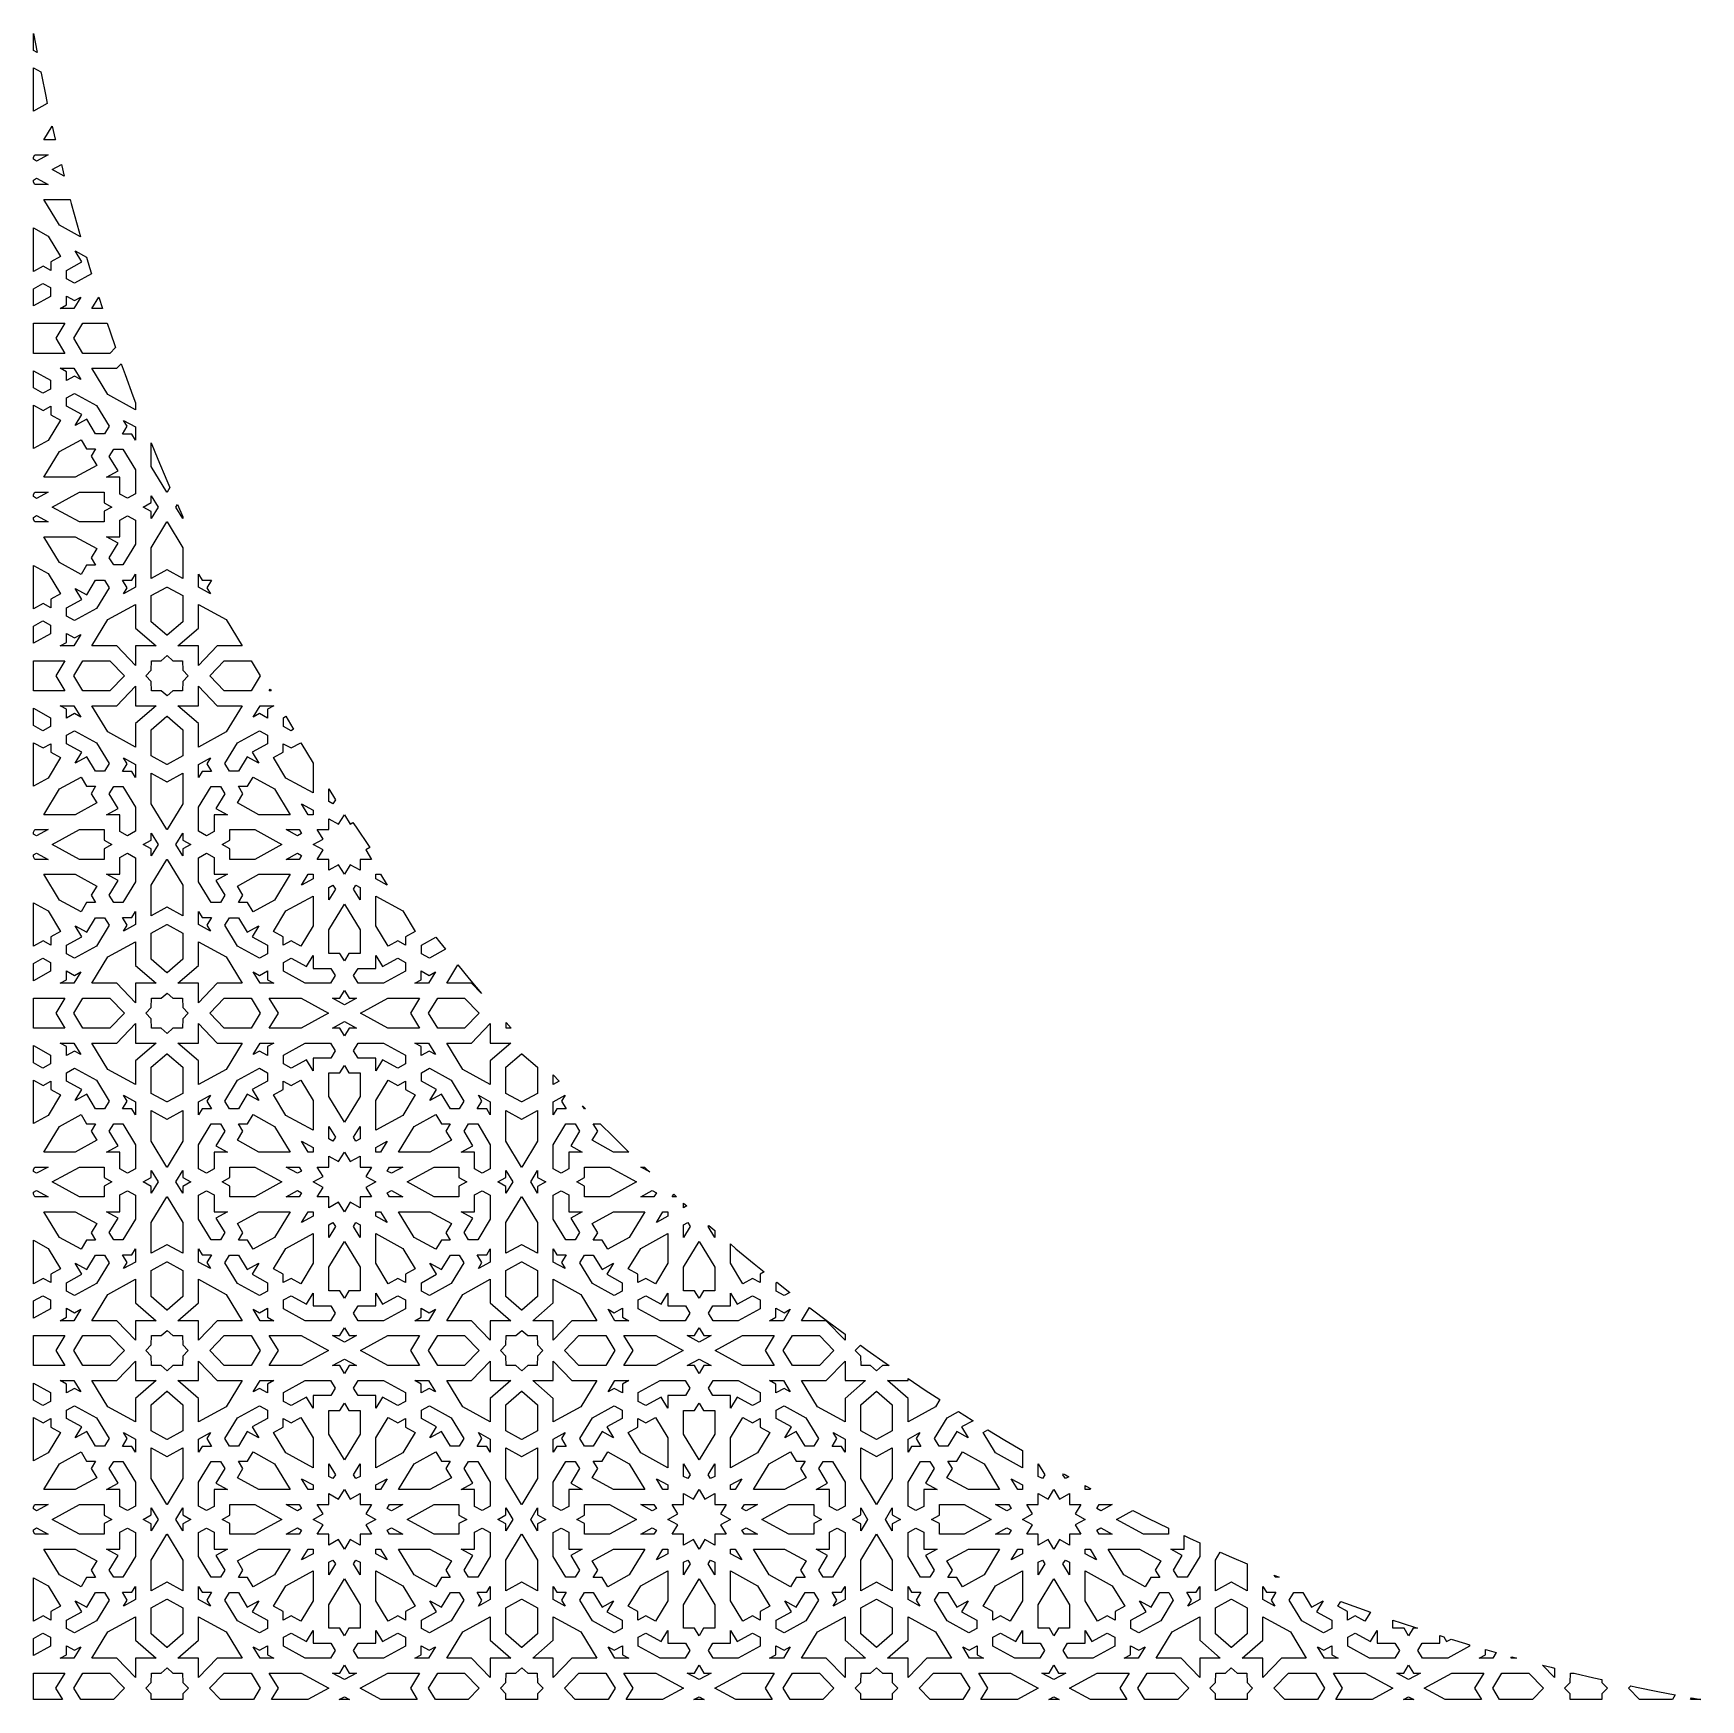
# Model space of a CAD drawing. Extents: x 441 to 956, y 0 to 515.
import ezdxf

# ---------------------------------------------------------------- set-up
doc = ezdxf.new("R2010")
doc.units = 0
doc.header["$MEASUREMENT"] = 0
doc.layers.add('LAYER_1', color=18, linetype='CONTINUOUS')

msp = doc.modelspace()

# ---------------------------------------------------------------- linework, layer by layer
at = {"layer": 'LAYER_1'}
for points in [[(440.77, 514.63), (441.85, 508.72), (440.71, 509.35), (440.71, 514.67)], [(443, 502.77), (443.19, 501.82), (444.54, 495.23), (445.02, 492.99), (440.71, 490.62), (440.71, 504.01), (440.72, 504.03)], [(447.47, 482.01), (447.52, 481.79), (443.96, 481.79), (446.55, 486.05)], [(441.71, 475.24), (440.71, 475.8), (440.71, 476.41), (441.17, 477.18), (445.24, 477.18)], [(450.25, 470.55), (446.56, 472.58), (449.36, 474.12)], [(445.24, 467.99), (441.17, 467.99), (440.71, 468.75), (440.71, 469.37), (441.71, 469.93)], [(452.43, 462.16), (454.23, 455.54), (455.28, 451.86), (448.8, 455.42), (443.96, 463.38), (452.11, 463.38)], [(445.25, 452.05), (449.09, 445.73), (446.1, 444.09), (446.1, 441.46), (443.71, 442.78), (440.72, 441.14), (440.71, 441.16), (440.71, 454.55)], [(457.12, 445.53), (458.07, 442.31), (458.67, 440.36), (453.45, 437.5), (450.98, 438.86), (450.98, 441.45), (455.7, 444.05), (453.64, 447.45)], [(446.03, 436.14), (446.03, 433.42), (440.71, 430.5), (440.71, 435.81), (443.67, 437.44)], [(453.42, 432.16), (455.36, 433.23), (453.23, 429.72), (448.97, 429.72), (450.91, 430.78), (450.91, 433.54)], [(462.02, 429.72), (458.82, 429.72), (460.92, 433.17)], [(447.62, 420.47), (450.43, 415.83), (440.71, 415.83), (440.71, 425.11), (450.43, 425.11)], [(464.41, 422.5), (466.08, 417.63), (464.35, 415.83), (456.02, 415.83), (453.21, 420.47), (456.02, 425.11), (463.54, 425.11)], [(469.03, 409.32), (471.45, 402.75), (472.28, 400.59), (472.28, 398.43), (463.74, 403.11), (458.82, 411.23), (466.49, 411.23), (467.84, 412.64)], [(446.03, 407.52), (446.03, 404.8), (443.67, 403.5), (440.71, 405.13), (440.71, 410.45)], [(455.36, 407.72), (453.42, 408.78), (450.91, 407.4), (450.91, 410.16), (448.97, 411.23), (453.23, 411.23)], [(460.2, 399.74), (464.1, 393.32), (462.66, 390.97), (459.94, 390.97), (457.21, 395.46), (453.64, 393.5), (455.7, 396.9), (450.98, 399.49), (450.98, 402.09), (453.45, 403.45)], [(443.71, 398.16), (446.1, 399.48), (446.1, 396.85), (449.09, 395.21), (445.25, 388.89), (440.71, 386.4), (440.71, 399.78), (440.72, 399.81)], [(472.28, 393.11), (472.28, 389.06), (471.16, 390.9), (468.26, 390.9), (469.71, 393.29), (468.59, 395.13)], [(457.16, 386.33), (459.93, 386.33), (458.54, 384.05), (460.27, 381.21), (453.63, 377.56), (443.96, 377.56), (448.8, 385.52), (455.44, 389.17)], [(472.28, 379.85), (472.28, 372.44), (469.8, 371.08), (467.43, 372.37), (467.43, 377.56), (463.31, 377.56), (466.88, 379.52), (464.15, 384.02), (465.52, 386.26), (468.38, 386.26)], [(479.2, 383.11), (481.94, 376.59), (482.9, 374.37), (482.05, 372.97), (482, 373.04), (481.95, 372.97), (477.12, 380.93), (477.12, 388.21)], [(441.71, 371.02), (440.71, 371.57), (440.71, 372.19), (441.17, 372.95), (445.24, 372.95)], [(462.59, 369.68), (464.99, 368.36), (462.59, 367.04), (462.59, 363.76), (454.92, 363.76), (446.56, 368.36), (454.92, 372.96), (462.59, 372.96)], [(479.25, 368.36), (477.12, 364.85), (477.12, 366.98), (474.61, 368.36), (477.12, 369.74), (477.12, 371.87)], [(445.24, 363.76), (441.17, 363.76), (440.71, 364.53), (440.71, 365.15), (441.71, 365.7)], [(486.88, 365.33), (486.88, 364.85), (484.75, 368.36), (485.19, 369.1)], [(472.28, 364.28), (472.28, 356.87), (468.38, 350.46), (465.52, 350.46), (464.15, 352.7), (466.88, 357.2), (463.31, 359.16), (467.43, 359.16), (467.43, 364.35), (469.8, 365.64)], [(486.88, 355.8), (486.88, 346.32), (482.05, 348.98), (482, 348.95), (481.95, 348.98), (477.12, 346.32), (477.12, 355.8), (481.95, 363.76), (482, 363.68), (482.05, 363.76)], [(460.27, 355.51), (458.54, 352.67), (459.93, 350.39), (457.16, 350.39), (455.44, 347.55), (448.8, 351.2), (443.96, 359.16), (453.63, 359.16)], [(445.25, 347.83), (449.09, 341.51), (446.1, 339.87), (446.1, 337.24), (443.71, 338.56), (440.72, 336.92), (440.71, 336.94), (440.71, 350.32)], [(464.1, 343.4), (460.2, 336.98), (453.45, 333.27), (450.98, 334.64), (450.98, 337.23), (455.7, 339.83), (453.64, 343.22), (457.21, 341.26), (459.94, 345.75), (462.66, 345.75)], [(472.28, 343.61), (468.59, 341.59), (469.71, 343.43), (468.26, 345.82), (471.16, 345.82), (472.28, 347.66)], [(492.84, 345.82), (495.74, 345.82), (494.29, 343.43), (495.41, 341.59), (491.72, 343.61), (491.72, 347.66)], [(486.88, 341.01), (486.88, 332.95), (482.05, 328.76), (482, 328.8), (481.95, 328.76), (477.12, 332.95), (477.12, 341.01), (481.95, 343.66), (482, 343.63), (482.05, 343.66)], [(472.28, 331), (478.62, 325.5), (472.28, 325.5), (472.28, 319.46), (466.49, 325.5), (458.82, 325.5), (463.74, 333.61), (472.28, 338.29)], [(500.25, 333.61), (505.17, 325.5), (497.5, 325.5), (491.72, 319.46), (491.72, 325.5), (485.38, 325.5), (491.72, 331), (491.72, 338.29)], [(446.03, 331.92), (446.03, 329.2), (440.71, 326.27), (440.71, 331.59), (443.67, 333.22)], [(453.42, 327.94), (455.36, 329), (453.23, 325.5), (448.97, 325.5), (450.91, 326.56), (450.91, 329.32)], [(447.62, 316.25), (450.43, 311.61), (440.71, 311.61), (440.71, 320.89), (450.43, 320.89)], [(468.81, 316.25), (464.35, 311.61), (456.02, 311.61), (453.21, 316.25), (456.02, 320.89), (464.35, 320.89)], [(483.83, 320.89), (486.78, 320.89), (486.88, 317.99), (488.55, 316.25), (486.88, 314.51), (486.78, 311.61), (483.83, 311.61), (482, 310.02), (480.16, 311.61), (477.21, 311.61), (477.12, 314.51), (475.45, 316.25), (477.12, 317.99), (477.21, 320.89), (480.16, 320.89), (482, 322.48)], [(510.79, 316.25), (507.97, 311.61), (499.64, 311.61), (495.19, 316.25), (499.64, 320.89), (507.97, 320.89)], [(472.28, 307), (478.62, 307), (472.28, 301.5), (472.28, 294.2), (463.74, 298.89), (458.82, 307), (466.49, 307), (472.28, 313.03)], [(497.5, 307), (505.17, 307), (500.25, 298.89), (491.72, 294.2), (491.72, 301.5), (485.38, 307), (491.72, 307), (491.72, 313.03)], [(514.16, 311.61), (513.56, 311.61), (513.87, 312.12)], [(446.03, 303.3), (446.03, 300.58), (443.67, 299.28), (440.71, 300.91), (440.71, 306.23)], [(455.36, 303.49), (453.42, 304.56), (450.91, 303.18), (450.91, 305.94), (448.97, 307), (453.23, 307)], [(513.08, 305.94), (513.08, 303.18), (510.57, 304.56), (508.63, 303.49), (510.76, 307), (515.02, 307)], [(460.2, 295.52), (464.1, 289.1), (462.66, 286.74), (459.94, 286.74), (457.21, 291.24), (453.64, 289.28), (455.7, 292.67), (450.98, 295.27), (450.98, 297.86), (453.45, 299.22)], [(486.88, 299.55), (486.88, 291.49), (482.05, 288.84), (482, 288.87), (481.95, 288.84), (477.12, 291.49), (477.12, 299.55), (481.95, 303.74), (482, 303.7), (482.05, 303.74)], [(513.02, 297.86), (513.02, 295.27), (508.29, 292.67), (510.36, 289.28), (506.78, 291.24), (504.06, 286.74), (501.33, 286.74), (499.9, 289.1), (503.79, 295.52), (510.54, 299.22)], [(520.89, 300.07), (521.1, 299.71), (520.32, 299.28), (517.96, 300.58), (517.96, 303.3), (518.73, 303.72)], [(443.71, 293.94), (446.1, 295.26), (446.1, 292.63), (449.09, 290.99), (445.25, 284.67), (440.71, 282.17), (440.71, 295.56), (440.72, 295.58)], [(527.11, 289.27), (527.11, 280.07), (518.74, 284.67), (514.91, 290.99), (517.89, 292.63), (517.89, 295.26), (520.29, 293.94), (523.28, 295.58)], [(472.28, 288.89), (472.28, 284.83), (471.16, 286.68), (468.26, 286.68), (469.71, 289.07), (468.59, 290.91)], [(494.29, 289.07), (495.74, 286.68), (492.84, 286.68), (491.72, 284.83), (491.72, 288.89), (495.41, 290.91)], [(457.16, 282.1), (459.93, 282.1), (458.54, 279.83), (460.27, 276.99), (453.63, 273.34), (443.96, 273.34), (448.8, 281.3), (455.44, 284.95)], [(486.88, 276.7), (482.05, 268.74), (482, 268.82), (481.95, 268.74), (477.12, 276.7), (477.12, 286.18), (481.95, 283.52), (482, 283.55), (482.05, 283.52), (486.88, 286.18)], [(515.2, 281.3), (520.03, 273.34), (510.37, 273.34), (503.73, 276.99), (505.45, 279.83), (504.07, 282.1), (506.83, 282.1), (508.56, 284.95)], [(472.28, 275.62), (472.28, 268.21), (469.8, 266.85), (467.43, 268.15), (467.43, 273.34), (463.31, 273.34), (466.88, 275.3), (464.15, 279.8), (465.52, 282.04), (468.38, 282.04)], [(499.84, 279.8), (497.11, 275.3), (500.68, 273.34), (496.56, 273.34), (496.56, 268.15), (494.2, 266.85), (491.72, 268.21), (491.72, 275.62), (495.61, 282.04), (498.48, 282.04)], [(533.99, 277.93), (533.24, 276.71), (531.95, 277.42), (531.95, 281.29)], [(527.11, 274.76), (527.11, 273.34), (525.62, 273.34), (523.58, 276.69)], [(538.55, 270.42), (539.42, 270.89), (540.37, 269.47), (544.48, 263.47), (544.69, 263.17), (543.38, 262.46), (545.15, 259.54), (541.62, 259.54), (541.62, 256.18), (538.55, 257.86), (536.78, 254.95), (535.01, 257.86), (531.95, 256.18), (531.95, 259.54), (528.41, 259.54), (530.18, 262.46), (527.12, 264.14), (530.18, 265.82), (528.41, 268.73), (531.95, 268.73), (531.95, 272.1), (535.01, 270.42), (536.78, 273.33)], [(441.71, 266.8), (440.71, 267.35), (440.71, 267.97), (441.17, 268.73), (445.24, 268.73)], [(462.59, 265.45), (464.99, 264.14), (462.59, 262.82), (462.59, 259.54), (454.92, 259.54), (446.56, 264.14), (454.92, 268.73), (462.59, 268.73)], [(517.44, 264.14), (509.07, 259.54), (501.4, 259.54), (501.4, 262.82), (499.01, 264.14), (501.4, 265.45), (501.4, 268.73), (509.07, 268.73)], [(523.57, 267.51), (522.28, 266.8), (518.75, 268.73), (522.82, 268.73)], [(479.25, 264.14), (477.12, 260.63), (477.12, 262.76), (474.61, 264.14), (477.12, 265.52), (477.12, 267.65)], [(486.88, 265.52), (489.39, 264.14), (486.88, 262.76), (486.88, 260.63), (484.75, 264.14), (486.88, 267.65)], [(445.24, 259.54), (441.17, 259.54), (440.71, 260.31), (440.71, 260.93), (441.71, 261.48)], [(472.28, 260.06), (472.28, 252.65), (468.38, 246.23), (465.52, 246.23), (464.15, 248.48), (466.88, 252.97), (463.31, 254.94), (467.43, 254.94), (467.43, 260.12), (469.8, 261.42)], [(486.88, 251.57), (486.88, 242.1), (482.05, 244.75), (482, 244.73), (481.95, 244.75), (477.12, 242.1), (477.12, 251.57), (481.95, 259.53), (482, 259.45), (482.05, 259.53)], [(496.56, 260.12), (496.56, 254.94), (500.68, 254.94), (497.11, 252.97), (499.84, 248.48), (498.48, 246.23), (495.61, 246.23), (491.72, 252.65), (491.72, 260.06), (494.2, 261.42)], [(523.57, 260.77), (522.82, 259.54), (518.75, 259.54), (522.28, 261.48)], [(460.27, 251.29), (458.54, 248.45), (459.93, 246.17), (457.16, 246.17), (455.44, 243.33), (448.8, 246.98), (443.96, 254.94), (453.63, 254.94)], [(515.2, 246.98), (508.56, 243.33), (506.83, 246.17), (504.07, 246.17), (505.45, 248.45), (503.73, 251.29), (510.37, 254.94), (520.03, 254.94)], [(527.11, 253.52), (523.58, 251.58), (525.62, 254.94), (527.11, 254.94)], [(549.98, 251.58), (546.46, 253.52), (546.46, 254.94), (547.95, 254.94)], [(527.11, 239.01), (523.28, 232.69), (520.29, 234.33), (517.89, 233.02), (517.89, 235.65), (514.91, 237.29), (518.74, 243.61), (527.11, 248.2)], [(533.99, 250.34), (531.95, 246.99), (531.95, 250.86), (533.24, 251.57)], [(541.62, 250.86), (541.62, 246.99), (539.58, 250.34), (540.33, 251.57)], [(554.83, 243.61), (558.66, 237.29), (555.67, 235.65), (555.67, 233.02), (553.28, 234.33), (550.29, 232.69), (546.46, 239.01), (546.46, 248.2)], [(445.25, 243.61), (449.09, 237.29), (446.1, 235.65), (446.1, 233.02), (443.71, 234.33), (440.72, 232.69), (440.71, 232.71), (440.71, 246.1)], [(472.28, 239.39), (468.59, 237.36), (469.71, 239.21), (468.26, 241.6), (471.16, 241.6), (472.28, 243.44)], [(492.84, 241.6), (495.74, 241.6), (494.29, 239.21), (495.41, 237.36), (491.72, 239.39), (491.72, 243.44)], [(541.62, 237.78), (541.62, 230.48), (538.17, 230.48), (536.78, 228.21), (535.4, 230.48), (531.95, 230.48), (531.95, 237.78), (536.78, 245.74)], [(464.1, 239.17), (460.2, 232.76), (453.45, 229.05), (450.98, 230.41), (450.98, 233.01), (455.7, 235.6), (453.64, 239), (457.21, 237.04), (459.94, 241.53), (462.66, 241.53)], [(486.88, 236.78), (486.88, 228.73), (482.05, 224.53), (482, 224.57), (481.95, 224.53), (477.12, 228.73), (477.12, 236.78), (481.95, 239.44), (482, 239.41), (482.05, 239.44)], [(506.78, 237.04), (510.36, 239), (508.29, 235.6), (513.02, 233.01), (513.02, 230.41), (510.54, 229.05), (503.79, 232.76), (499.9, 239.17), (501.33, 241.53), (504.06, 241.53)], [(472.28, 226.78), (478.62, 221.27), (472.28, 221.27), (472.28, 215.24), (466.49, 221.27), (458.82, 221.27), (463.74, 229.39), (472.28, 234.07)], [(500.25, 229.39), (505.17, 221.27), (497.5, 221.27), (491.72, 215.24), (491.72, 221.27), (485.38, 221.27), (491.72, 226.78), (491.72, 234.07)], [(566.15, 234.09), (567.99, 231.78), (563.03, 229.05), (560.55, 230.41), (560.55, 233.01), (565.07, 235.49)], [(446.03, 227.7), (446.03, 224.98), (440.71, 222.05), (440.71, 227.37), (443.67, 229)], [(527.11, 225.88), (532.56, 225.88), (533.93, 223.63), (532.5, 221.27), (524.71, 221.27), (517.96, 224.98), (517.96, 227.7), (520.32, 229), (525.05, 226.4), (527.11, 229.8)], [(548.52, 226.4), (553.24, 229), (555.61, 227.7), (555.61, 224.98), (548.86, 221.27), (541.07, 221.27), (539.64, 223.63), (541, 225.88), (546.46, 225.88), (546.46, 229.8)], [(575.31, 222.67), (579.12, 218.09), (576.06, 221.27), (568.39, 221.27), (571.84, 226.95)], [(453.42, 223.72), (455.36, 224.78), (453.23, 221.27), (448.97, 221.27), (450.91, 222.34), (450.91, 225.09)], [(513.08, 222.34), (515.02, 221.27), (510.76, 221.27), (508.63, 224.78), (510.57, 223.72), (513.08, 225.09)], [(562.99, 223.72), (564.93, 224.78), (562.8, 221.27), (558.54, 221.27), (560.48, 222.34), (560.48, 225.09)], [(447.62, 212.03), (450.43, 207.39), (440.71, 207.39), (440.71, 216.67), (450.43, 216.67)], [(468.81, 212.03), (464.35, 207.39), (456.02, 207.39), (453.21, 212.03), (456.02, 216.67), (464.35, 216.67)], [(483.83, 216.67), (486.78, 216.67), (486.88, 213.77), (488.55, 212.03), (486.88, 210.28), (486.78, 207.39), (483.83, 207.39), (482, 205.8), (480.16, 207.39), (477.21, 207.39), (477.12, 210.28), (475.45, 212.03), (477.12, 213.77), (477.21, 216.67), (480.16, 216.67), (482, 218.26)], [(510.79, 212.03), (507.97, 207.39), (499.64, 207.39), (495.19, 212.03), (499.64, 216.67), (507.97, 216.67)], [(531.86, 212.03), (523.41, 207.39), (513.56, 207.39), (516.38, 212.03), (513.56, 216.67), (523.41, 216.67)], [(538.23, 216.67), (540.47, 216.67), (536.78, 214.64), (533.09, 216.67), (535.33, 216.67), (536.78, 219.05)], [(557.19, 212.03), (560.01, 207.39), (550.16, 207.39), (541.71, 212.03), (550.16, 216.67), (560.01, 216.67)], [(578.38, 212.03), (573.93, 207.39), (565.6, 207.39), (562.78, 212.03), (565.6, 216.67), (573.93, 216.67)], [(472.28, 202.78), (478.62, 202.78), (472.28, 197.28), (472.28, 189.98), (463.74, 194.67), (458.82, 202.78), (466.49, 202.78), (472.28, 208.81)], [(497.5, 202.78), (505.17, 202.78), (500.25, 194.67), (491.72, 189.98), (491.72, 197.28), (485.38, 202.78), (491.72, 202.78), (491.72, 208.81)], [(540.47, 207.39), (538.23, 207.39), (536.78, 205), (535.33, 207.39), (533.09, 207.39), (536.78, 209.41)], [(581.85, 202.78), (588.19, 202.78), (581.85, 197.28), (581.85, 189.98), (573.32, 194.67), (568.39, 202.78), (576.06, 202.78), (581.85, 208.81)], [(588.28, 207.39), (586.79, 207.39), (586.73, 209.17)], [(446.03, 199.08), (446.03, 196.35), (443.67, 195.06), (440.71, 196.68), (440.71, 202)], [(455.36, 199.27), (453.42, 200.34), (450.91, 198.96), (450.91, 201.71), (448.97, 202.78), (453.23, 202.78)], [(513.08, 201.71), (513.08, 198.96), (510.57, 200.34), (508.63, 199.27), (510.76, 202.78), (515.02, 202.78)], [(533.93, 200.42), (532.56, 198.18), (527.11, 198.18), (527.11, 194.25), (525.05, 197.65), (520.32, 195.06), (517.96, 196.35), (517.96, 199.08), (524.71, 202.78), (532.5, 202.78)], [(555.61, 199.08), (555.61, 196.35), (553.24, 195.06), (548.52, 197.65), (546.46, 194.25), (546.46, 198.18), (541, 198.18), (539.64, 200.42), (541.07, 202.78), (548.86, 202.78)], [(564.93, 199.27), (562.99, 200.34), (560.48, 198.96), (560.48, 201.71), (558.54, 202.78), (562.8, 202.78)], [(486.88, 195.33), (486.88, 187.27), (482.05, 184.62), (482, 184.64), (481.95, 184.62), (477.12, 187.27), (477.12, 195.33), (481.95, 199.52), (482, 199.48), (482.05, 199.52)], [(538.17, 193.57), (541.62, 193.57), (541.62, 186.28), (536.78, 178.32), (531.95, 186.28), (531.95, 193.57), (535.4, 193.57), (536.78, 195.85)], [(596.45, 195.33), (596.45, 187.27), (591.62, 184.62), (591.57, 184.64), (591.52, 184.62), (586.69, 187.27), (586.69, 195.33), (591.52, 199.52), (591.57, 199.48), (591.62, 199.52)], [(443.71, 189.72), (446.1, 191.03), (446.1, 188.41), (449.09, 186.76), (445.25, 180.45), (440.71, 177.95), (440.71, 191.34), (440.72, 191.36)], [(460.2, 191.3), (464.1, 184.88), (462.66, 182.52), (459.94, 182.52), (457.21, 187.01), (453.64, 185.05), (455.7, 188.45), (450.98, 191.04), (450.98, 193.64), (453.45, 195)], [(513.02, 193.64), (513.02, 191.04), (508.29, 188.45), (510.36, 185.05), (506.78, 187.01), (504.06, 182.52), (501.33, 182.52), (499.9, 184.88), (503.79, 191.3), (510.54, 195)], [(527.11, 185.04), (527.11, 175.85), (518.74, 180.45), (514.91, 186.76), (517.89, 188.41), (517.89, 191.03), (520.29, 189.72), (523.28, 191.36)], [(553.28, 189.72), (555.67, 191.03), (555.67, 188.41), (558.66, 186.76), (554.83, 180.45), (546.46, 175.85), (546.46, 185.04), (550.29, 191.36)], [(569.77, 191.3), (573.67, 184.88), (572.24, 182.52), (569.51, 182.52), (566.78, 187.01), (563.21, 185.05), (565.27, 188.45), (560.55, 191.04), (560.55, 193.64), (563.03, 195)], [(603.13, 190.99), (601.29, 189.98), (601.29, 192.97)], [(472.28, 184.66), (472.28, 180.61), (471.16, 182.46), (468.26, 182.46), (469.71, 184.84), (468.59, 186.69)], [(494.29, 184.84), (495.74, 182.46), (492.84, 182.46), (491.72, 180.61), (491.72, 184.66), (495.41, 186.69)], [(581.85, 184.66), (581.85, 180.61), (580.73, 182.46), (577.83, 182.46), (579.28, 184.84), (578.16, 186.69)], [(603.86, 184.84), (605.31, 182.46), (602.41, 182.46), (601.29, 180.61), (601.29, 184.66), (604.98, 186.69)], [(457.16, 177.88), (459.93, 177.88), (458.54, 175.61), (460.27, 172.76), (453.63, 169.12), (443.96, 169.12), (448.8, 177.08), (455.44, 180.72)], [(486.88, 172.48), (482.05, 164.52), (482, 164.6), (481.95, 164.52), (477.12, 172.48), (477.12, 181.95), (481.95, 179.3), (482, 179.33), (482.05, 179.3), (486.88, 181.95)], [(515.2, 177.08), (520.03, 169.12), (510.37, 169.12), (503.73, 172.76), (505.45, 175.61), (504.07, 177.88), (506.83, 177.88), (508.56, 180.72)], [(566.74, 177.88), (569.5, 177.88), (568.12, 175.61), (569.84, 172.76), (563.2, 169.12), (553.54, 169.12), (558.37, 177.08), (565.01, 180.72)], [(596.45, 172.48), (591.62, 164.52), (591.57, 164.6), (591.52, 164.52), (586.69, 172.48), (586.69, 181.95), (591.52, 179.3), (591.57, 179.33), (591.62, 179.3), (596.45, 181.95)], [(611.23, 182.52), (610.9, 182.52), (610.36, 183.42)], [(472.28, 171.4), (472.28, 163.99), (469.8, 162.63), (467.43, 163.93), (467.43, 169.12), (463.31, 169.12), (466.88, 171.08), (464.15, 175.57), (465.52, 177.82), (468.38, 177.82)], [(499.84, 175.57), (497.11, 171.08), (500.68, 169.12), (496.56, 169.12), (496.56, 163.93), (494.2, 162.63), (491.72, 163.99), (491.72, 171.4), (495.61, 177.82), (498.48, 177.82)], [(533.99, 173.71), (533.24, 172.48), (531.95, 173.19), (531.95, 177.06)], [(541.62, 173.19), (540.33, 172.48), (539.58, 173.71), (541.62, 177.06)], [(581.85, 171.4), (581.85, 163.99), (579.37, 162.63), (577.01, 163.93), (577.01, 169.12), (572.88, 169.12), (576.46, 171.08), (573.73, 175.57), (575.09, 177.82), (577.95, 177.82)], [(609.41, 175.57), (606.69, 171.08), (610.26, 169.12), (606.13, 169.12), (606.13, 163.93), (603.77, 162.63), (601.29, 163.99), (601.29, 171.4), (605.19, 177.82), (608.05, 177.82)], [(619.79, 173.89), (624.67, 169.12), (619.94, 169.12), (613.3, 172.76), (615.02, 175.61), (613.64, 177.88), (615.79, 177.88)], [(527.11, 170.53), (527.11, 169.11), (525.62, 169.11), (523.58, 172.47)], [(547.95, 169.11), (546.46, 169.11), (546.46, 170.53), (549.98, 172.47)], [(538.55, 166.19), (541.62, 167.87), (541.62, 164.51), (545.15, 164.51), (543.38, 161.6), (546.45, 159.91), (543.38, 158.23), (545.15, 155.32), (541.62, 155.32), (541.62, 151.95), (538.55, 153.64), (536.78, 150.72), (535.01, 153.64), (531.95, 151.95), (531.95, 155.32), (528.41, 155.32), (530.18, 158.23), (527.12, 159.91), (530.18, 161.6), (528.41, 164.51), (531.95, 164.51), (531.95, 167.87), (535.01, 166.19), (536.78, 169.1)], [(441.71, 162.57), (440.71, 163.13), (440.71, 163.74), (441.17, 164.51), (445.24, 164.51)], [(462.59, 161.23), (464.99, 159.92), (462.59, 158.6), (462.59, 155.32), (454.92, 155.32), (446.56, 159.92), (454.92, 164.51), (462.59, 164.51)], [(479.25, 159.92), (477.12, 156.41), (477.12, 158.54), (474.61, 159.92), (477.12, 161.29), (477.12, 163.42)], [(486.88, 161.29), (489.39, 159.92), (486.88, 158.54), (486.88, 156.41), (484.75, 159.92), (486.88, 163.42)], [(517.44, 159.92), (509.07, 155.32), (501.4, 155.32), (501.4, 158.6), (499.01, 159.92), (501.4, 161.23), (501.4, 164.51), (509.07, 164.51)], [(523.57, 163.28), (522.28, 162.57), (518.75, 164.51), (522.82, 164.51)], [(551.29, 162.57), (550, 163.28), (550.74, 164.51), (554.81, 164.51)], [(572.17, 161.23), (574.56, 159.92), (572.17, 158.6), (572.17, 155.32), (564.5, 155.32), (556.13, 159.92), (564.5, 164.51), (572.17, 164.51)], [(588.82, 159.92), (586.69, 156.41), (586.69, 158.54), (584.18, 159.92), (586.69, 161.29), (586.69, 163.42)], [(596.45, 161.29), (598.96, 159.92), (596.45, 158.54), (596.45, 156.41), (594.32, 159.92), (596.45, 163.42)], [(627.01, 159.92), (618.64, 155.32), (610.97, 155.32), (610.97, 158.6), (608.58, 159.92), (610.97, 161.23), (610.97, 164.51), (618.64, 164.51)], [(630.35, 163.69), (631.1, 162.98), (628.33, 164.51), (629.49, 164.51)], [(445.24, 155.32), (441.17, 155.32), (440.71, 156.08), (440.71, 156.7), (441.71, 157.25)], [(472.28, 155.84), (472.28, 148.43), (468.38, 142.01), (465.52, 142.01), (464.15, 144.26), (466.88, 148.75), (463.31, 150.71), (467.43, 150.71), (467.43, 155.9), (469.8, 157.2)], [(486.88, 147.35), (486.88, 137.88), (482.05, 140.53), (482, 140.5), (481.95, 140.53), (477.12, 137.88), (477.12, 147.35), (481.95, 155.31), (482, 155.23), (482.05, 155.31)], [(496.56, 155.9), (496.56, 150.71), (500.68, 150.71), (497.11, 148.75), (499.84, 144.26), (498.48, 142.01), (495.61, 142.01), (491.72, 148.43), (491.72, 155.84), (494.2, 157.2)], [(523.57, 156.55), (522.82, 155.32), (518.75, 155.32), (522.28, 157.25)], [(554.81, 155.32), (550.74, 155.32), (550, 156.55), (551.29, 157.25)], [(581.85, 155.84), (581.85, 148.43), (577.95, 142.01), (575.09, 142.01), (573.73, 144.26), (576.46, 148.75), (572.88, 150.71), (577.01, 150.71), (577.01, 155.9), (579.37, 157.2)], [(596.45, 147.35), (596.45, 137.88), (591.62, 140.53), (591.57, 140.5), (591.52, 140.53), (586.69, 137.88), (586.69, 147.35), (591.52, 155.31), (591.57, 155.23), (591.62, 155.31)], [(606.13, 155.9), (606.13, 150.71), (610.26, 150.71), (606.69, 148.75), (609.41, 144.26), (608.05, 142.01), (605.19, 142.01), (601.29, 148.43), (601.29, 155.84), (603.77, 157.2)], [(633.14, 156.55), (632.4, 155.32), (628.33, 155.32), (631.85, 157.25)], [(639.4, 155.32), (637.99, 155.32), (638.49, 156.15)], [(460.27, 147.07), (458.54, 144.22), (459.93, 141.95), (457.16, 141.95), (455.44, 139.11), (448.8, 142.75), (443.96, 150.71), (453.63, 150.71)], [(515.2, 142.75), (508.56, 139.11), (506.83, 141.95), (504.07, 141.95), (505.45, 144.22), (503.73, 147.07), (510.37, 150.71), (520.03, 150.71)], [(527.11, 149.3), (523.58, 147.36), (525.62, 150.71), (527.11, 150.71)], [(549.98, 147.36), (546.46, 149.3), (546.46, 150.71), (547.95, 150.71)], [(569.84, 147.07), (568.12, 144.22), (569.5, 141.95), (566.74, 141.95), (565.01, 139.11), (558.37, 142.75), (553.54, 150.71), (563.2, 150.71)], [(624.77, 142.75), (618.13, 139.11), (616.41, 141.95), (613.64, 141.95), (615.02, 144.22), (613.3, 147.07), (619.94, 150.71), (629.6, 150.71)], [(636.68, 149.3), (633.16, 147.36), (635.19, 150.71), (636.68, 150.71)], [(642.52, 152.5), (641.52, 151.95), (641.52, 153.39)], [(533.99, 146.12), (531.95, 142.76), (531.95, 146.64), (533.24, 147.35)], [(541.62, 146.64), (541.62, 142.76), (539.58, 146.12), (540.33, 147.35)], [(643.56, 146.12), (641.52, 142.76), (641.52, 146.64), (642.82, 147.35)], [(651.19, 144.88), (651.19, 142.76), (649.15, 146.12), (649.36, 146.46)], [(445.25, 139.38), (449.09, 133.07), (446.1, 131.42), (446.1, 128.8), (443.71, 130.11), (440.72, 128.47), (440.71, 128.49), (440.71, 141.88)], [(472.28, 135.17), (468.59, 133.14), (469.71, 134.99), (468.26, 137.37), (471.16, 137.37), (472.28, 139.22)], [(492.84, 137.37), (495.74, 137.37), (494.29, 134.99), (495.41, 133.14), (491.72, 135.17), (491.72, 139.22)], [(527.11, 134.79), (523.28, 128.47), (520.29, 130.11), (517.89, 128.8), (517.89, 131.42), (514.91, 133.07), (518.74, 139.38), (527.11, 143.98)], [(541.62, 133.55), (541.62, 126.26), (538.17, 126.26), (536.78, 123.98), (535.4, 126.26), (531.95, 126.26), (531.95, 133.55), (536.78, 141.51)], [(554.83, 139.38), (558.66, 133.07), (555.67, 131.42), (555.67, 128.8), (553.28, 130.11), (550.29, 128.47), (546.46, 134.79), (546.46, 143.98)], [(581.85, 135.17), (578.16, 133.14), (579.28, 134.99), (577.83, 137.37), (580.73, 137.37), (581.85, 139.22)], [(602.41, 137.37), (605.31, 137.37), (603.86, 134.99), (604.98, 133.14), (601.29, 135.17), (601.29, 139.22)], [(636.68, 134.79), (632.85, 128.47), (629.86, 130.11), (627.47, 128.8), (627.47, 131.42), (624.48, 133.07), (628.32, 139.38), (636.68, 143.98)], [(651.19, 133.55), (651.19, 126.26), (647.74, 126.26), (646.36, 123.98), (644.97, 126.26), (641.52, 126.26), (641.52, 133.55), (646.36, 141.51)], [(657.74, 139.29), (663.37, 134.61), (666.47, 132.1), (665.25, 131.42), (665.25, 128.8), (662.85, 130.11), (659.87, 128.47), (656.03, 134.79), (656.03, 140.74)], [(464.1, 134.95), (460.2, 128.53), (453.45, 124.83), (450.98, 126.19), (450.98, 128.79), (455.7, 131.38), (453.64, 134.78), (457.21, 132.82), (459.94, 137.31), (462.66, 137.31)], [(486.88, 132.56), (486.88, 124.5), (482.05, 120.31), (482, 120.35), (481.95, 120.31), (477.12, 124.5), (477.12, 132.56), (481.95, 135.21), (482, 135.19), (482.05, 135.21)], [(506.78, 132.82), (510.36, 134.78), (508.29, 131.38), (513.02, 128.79), (513.02, 126.19), (510.54, 124.83), (503.79, 128.53), (499.9, 134.95), (501.33, 137.31), (504.06, 137.31)], [(573.67, 134.95), (569.77, 128.53), (563.03, 124.83), (560.55, 126.19), (560.55, 128.79), (565.27, 131.38), (563.21, 134.78), (566.78, 132.82), (569.51, 137.31), (572.24, 137.31)], [(596.45, 132.56), (596.45, 124.5), (591.62, 120.31), (591.57, 120.35), (591.52, 120.31), (586.69, 124.5), (586.69, 132.56), (591.52, 135.21), (591.57, 135.19), (591.62, 135.21)], [(616.36, 132.82), (619.93, 134.78), (617.87, 131.38), (622.59, 128.79), (622.59, 126.19), (620.11, 124.83), (613.37, 128.53), (609.47, 134.95), (610.9, 137.31), (613.63, 137.31)], [(472.28, 122.55), (478.62, 117.05), (472.28, 117.05), (472.28, 111.02), (466.49, 117.05), (458.82, 117.05), (463.74, 125.16), (472.28, 129.85)], [(500.25, 125.16), (505.17, 117.05), (497.5, 117.05), (491.72, 111.02), (491.72, 117.05), (485.38, 117.05), (491.72, 122.55), (491.72, 129.85)], [(581.85, 122.55), (588.19, 117.05), (581.85, 117.05), (581.85, 111.02), (576.06, 117.05), (568.39, 117.05), (573.32, 125.16), (581.85, 129.85)], [(609.82, 125.16), (614.75, 117.05), (607.08, 117.05), (601.29, 111.02), (601.29, 117.05), (594.95, 117.05), (601.29, 122.55), (601.29, 129.85)], [(674.36, 125.8), (672.6, 124.83), (670.12, 126.19), (670.12, 128.79), (670.4, 128.94)], [(446.03, 123.48), (446.03, 120.75), (440.71, 117.83), (440.71, 123.15), (443.67, 124.77)], [(527.11, 121.65), (532.56, 121.65), (533.93, 119.41), (532.5, 117.05), (524.71, 117.05), (517.96, 120.75), (517.96, 123.48), (520.32, 124.77), (525.05, 122.18), (527.11, 125.58)], [(548.52, 122.18), (553.24, 124.77), (555.61, 123.48), (555.61, 120.75), (548.86, 117.05), (541.07, 117.05), (539.64, 119.41), (541, 121.65), (546.46, 121.65), (546.46, 125.58)], [(636.68, 121.65), (642.14, 121.65), (643.5, 119.41), (642.07, 117.05), (634.28, 117.05), (627.53, 120.75), (627.53, 123.48), (629.9, 124.77), (634.62, 122.18), (636.68, 125.58)], [(658.09, 122.18), (662.82, 124.77), (665.18, 123.48), (665.18, 120.75), (658.43, 117.05), (650.64, 117.05), (649.21, 119.41), (650.58, 121.65), (656.03, 121.65), (656.03, 125.58)], [(453.42, 119.49), (455.36, 120.56), (453.23, 117.05), (448.97, 117.05), (450.91, 118.12), (450.91, 120.87)], [(513.08, 118.12), (515.02, 117.05), (510.76, 117.05), (508.63, 120.56), (510.57, 119.49), (513.08, 120.87)], [(562.99, 119.49), (564.93, 120.56), (562.8, 117.05), (558.54, 117.05), (560.48, 118.12), (560.48, 120.87)], [(622.66, 118.12), (624.6, 117.05), (620.34, 117.05), (618.21, 120.56), (620.15, 119.49), (622.66, 120.87)], [(672.57, 119.49), (674.51, 120.56), (672.38, 117.05), (668.12, 117.05), (670.06, 118.12), (670.06, 120.87)], [(680.58, 120.97), (686.41, 116.57), (691.42, 112.87), (691.42, 111.02), (685.64, 117.05), (677.97, 117.05), (680.42, 121.1)], [(483.83, 112.44), (486.78, 112.44), (486.88, 109.55), (488.55, 107.8), (486.88, 106.06), (486.78, 103.16), (483.83, 103.16), (482, 101.57), (480.16, 103.16), (477.21, 103.16), (477.12, 106.06), (475.45, 107.8), (477.12, 109.55), (477.21, 112.44), (480.16, 112.44), (482, 114.03)], [(538.23, 112.44), (540.47, 112.44), (536.78, 110.42), (533.09, 112.44), (535.33, 112.44), (536.78, 114.83)], [(593.4, 112.44), (596.36, 112.44), (596.45, 109.55), (598.12, 107.8), (596.45, 106.06), (596.36, 103.16), (593.4, 103.16), (591.57, 101.57), (589.74, 103.16), (586.79, 103.16), (586.69, 106.06), (585.02, 107.8), (586.69, 109.55), (586.79, 112.44), (589.74, 112.44), (591.57, 114.03)], [(647.81, 112.44), (650.05, 112.44), (646.36, 110.42), (642.67, 112.44), (644.91, 112.44), (646.36, 114.83)], [(447.62, 107.8), (450.43, 103.16), (440.71, 103.16), (440.71, 112.44), (450.43, 112.44)], [(468.81, 107.8), (464.35, 103.16), (456.02, 103.16), (453.21, 107.8), (456.02, 112.44), (464.35, 112.44)], [(510.79, 107.8), (507.97, 103.16), (499.64, 103.16), (495.19, 107.8), (499.64, 112.44), (507.97, 112.44)], [(531.86, 107.8), (523.41, 103.16), (513.56, 103.16), (516.38, 107.8), (513.56, 112.44), (523.41, 112.44)], [(557.19, 107.8), (560.01, 103.16), (550.16, 103.16), (541.71, 107.8), (550.16, 112.44), (560.01, 112.44)], [(578.38, 107.8), (573.93, 103.16), (565.6, 103.16), (562.78, 107.8), (565.6, 112.44), (573.93, 112.44)], [(620.36, 107.8), (617.54, 103.16), (609.21, 103.16), (604.76, 107.8), (609.21, 112.44), (617.54, 112.44)], [(641.43, 107.8), (632.98, 103.16), (623.13, 103.16), (625.95, 107.8), (623.13, 112.44), (632.98, 112.44)], [(666.77, 107.8), (669.58, 103.16), (659.73, 103.16), (651.28, 107.8), (659.73, 112.44), (669.58, 112.44)], [(687.95, 107.8), (683.5, 103.16), (675.17, 103.16), (672.36, 107.8), (675.17, 112.44), (683.5, 112.44)], [(698.21, 107.97), (704.17, 103.78), (705.07, 103.16), (702.98, 103.16), (701.14, 101.57), (699.31, 103.16), (696.36, 103.16), (696.26, 106.06), (694.59, 107.8), (696.16, 109.44)], [(472.28, 98.56), (478.62, 98.56), (472.28, 93.05), (472.28, 85.76), (463.74, 90.44), (458.82, 98.56), (466.49, 98.56), (472.28, 104.59)], [(497.5, 98.56), (505.17, 98.56), (500.25, 90.44), (491.72, 85.76), (491.72, 93.05), (485.38, 98.56), (491.72, 98.56), (491.72, 104.59)], [(540.47, 103.16), (538.23, 103.16), (536.78, 100.78), (535.33, 103.16), (533.09, 103.16), (536.78, 105.19)], [(581.85, 98.56), (588.19, 98.56), (581.85, 93.05), (581.85, 85.76), (573.32, 90.44), (568.39, 98.56), (576.06, 98.56), (581.85, 104.59)], [(607.08, 98.56), (614.75, 98.56), (609.82, 90.44), (601.29, 85.76), (601.29, 93.05), (594.95, 98.56), (601.29, 98.56), (601.29, 104.59)], [(650.05, 103.16), (647.81, 103.16), (646.36, 100.78), (644.91, 103.16), (642.67, 103.16), (646.36, 105.19)], [(691.42, 98.56), (697.76, 98.56), (691.42, 93.05), (691.42, 85.76), (682.89, 90.44), (677.97, 98.56), (685.64, 98.56), (691.42, 104.59)], [(455.36, 95.05), (453.42, 96.11), (450.91, 94.74), (450.91, 97.49), (448.97, 98.56), (453.23, 98.56)], [(513.08, 97.49), (513.08, 94.74), (510.57, 96.11), (508.63, 95.05), (510.76, 98.56), (515.02, 98.56)], [(533.93, 96.2), (532.56, 93.95), (527.11, 93.95), (527.11, 90.03), (525.05, 93.43), (520.32, 90.83), (517.96, 92.13), (517.96, 94.85), (524.71, 98.56), (532.5, 98.56)], [(555.61, 94.85), (555.61, 92.13), (553.24, 90.83), (548.52, 93.43), (546.46, 90.03), (546.46, 93.95), (541, 93.95), (539.64, 96.2), (541.07, 98.56), (548.86, 98.56)], [(564.93, 95.05), (562.99, 96.11), (560.48, 94.74), (560.48, 97.49), (558.54, 98.56), (562.8, 98.56)], [(622.66, 97.49), (622.66, 94.74), (620.15, 96.11), (618.21, 95.05), (620.34, 98.56), (624.6, 98.56)], [(643.5, 96.2), (642.14, 93.95), (636.68, 93.95), (636.68, 90.03), (634.62, 93.43), (629.9, 90.83), (627.53, 92.13), (627.53, 94.85), (634.28, 98.56), (642.07, 98.56)], [(665.18, 94.85), (665.18, 92.13), (662.82, 90.83), (658.09, 93.43), (656.03, 90.03), (656.03, 93.95), (650.58, 93.95), (649.21, 96.2), (650.64, 98.56), (658.43, 98.56)], [(674.51, 95.05), (672.57, 96.11), (670.06, 94.74), (670.06, 97.49), (668.12, 98.56), (672.38, 98.56)], [(716.22, 95.62), (720.74, 92.66), (719.4, 90.44), (710.87, 85.76), (710.87, 93.05), (704.53, 98.56), (710.87, 98.56), (710.87, 99.2)], [(446.03, 94.85), (446.03, 92.13), (443.67, 90.83), (440.71, 92.46), (440.71, 97.78)], [(486.88, 91.1), (486.88, 83.05), (482.05, 80.39), (482, 80.42), (481.95, 80.39), (477.12, 83.05), (477.12, 91.1), (481.95, 95.3), (482, 95.26), (482.05, 95.3)], [(596.45, 91.1), (596.45, 83.05), (591.62, 80.39), (591.57, 80.42), (591.52, 80.39), (586.69, 83.05), (586.69, 91.1), (591.52, 95.3), (591.57, 95.26), (591.62, 95.3)], [(706.02, 91.1), (706.02, 83.05), (701.19, 80.39), (701.14, 80.42), (701.1, 80.39), (696.26, 83.05), (696.26, 91.1), (701.1, 95.3), (701.14, 95.26), (701.19, 95.3)], [(460.2, 87.07), (464.1, 80.66), (462.66, 78.3), (459.94, 78.3), (457.21, 82.79), (453.64, 80.83), (455.7, 84.23), (450.98, 86.82), (450.98, 89.42), (453.45, 90.78)], [(513.02, 89.42), (513.02, 86.82), (508.29, 84.23), (510.36, 80.83), (506.78, 82.79), (504.06, 78.3), (501.33, 78.3), (499.9, 80.66), (503.79, 87.07), (510.54, 90.78)], [(538.17, 89.35), (541.62, 89.35), (541.62, 82.05), (536.78, 74.09), (531.95, 82.05), (531.95, 89.35), (535.4, 89.35), (536.78, 91.62)], [(569.77, 87.07), (573.67, 80.66), (572.24, 78.3), (569.51, 78.3), (566.78, 82.79), (563.21, 80.83), (565.27, 84.23), (560.55, 86.82), (560.55, 89.42), (563.03, 90.78)], [(622.59, 89.42), (622.59, 86.82), (617.87, 84.23), (619.93, 80.83), (616.36, 82.79), (613.63, 78.3), (610.9, 78.3), (609.47, 80.66), (613.37, 87.07), (620.11, 90.78)], [(647.74, 89.35), (651.19, 89.35), (651.19, 82.05), (646.36, 74.09), (641.52, 82.05), (641.52, 89.35), (644.97, 89.35), (646.36, 91.62)], [(679.35, 87.07), (683.24, 80.66), (681.81, 78.3), (679.08, 78.3), (676.36, 82.79), (672.78, 80.83), (674.85, 84.23), (670.12, 86.82), (670.12, 89.42), (672.6, 90.78)], [(728.43, 87.75), (730.97, 86.17), (727.44, 84.23), (729.5, 80.83), (725.93, 82.79), (723.2, 78.3), (720.48, 78.3), (719.05, 80.66), (722.94, 87.07), (726.45, 89)], [(443.71, 85.5), (446.1, 86.81), (446.1, 84.18), (449.09, 82.54), (445.25, 76.22), (440.71, 73.73), (440.71, 87.12), (440.72, 87.14)], [(472.28, 80.44), (472.28, 76.39), (471.16, 78.23), (468.26, 78.23), (469.71, 80.62), (468.59, 82.47)], [(494.29, 80.62), (495.74, 78.23), (492.84, 78.23), (491.72, 76.39), (491.72, 80.44), (495.41, 82.47)], [(527.11, 80.82), (527.11, 71.63), (518.74, 76.22), (514.91, 82.54), (517.89, 84.18), (517.89, 86.81), (520.29, 85.5), (523.28, 87.14)], [(553.28, 85.5), (555.67, 86.81), (555.67, 84.18), (558.66, 82.54), (554.83, 76.22), (546.46, 71.63), (546.46, 80.82), (550.29, 87.14)], [(581.85, 80.44), (581.85, 76.39), (580.73, 78.23), (577.83, 78.23), (579.28, 80.62), (578.16, 82.47)], [(603.86, 80.62), (605.31, 78.23), (602.41, 78.23), (601.29, 76.39), (601.29, 80.44), (604.98, 82.47)], [(636.68, 80.82), (636.68, 71.63), (628.32, 76.22), (624.48, 82.54), (627.47, 84.18), (627.47, 86.81), (629.86, 85.5), (632.85, 87.14)], [(662.85, 85.5), (665.25, 86.81), (665.25, 84.18), (668.23, 82.54), (664.4, 76.22), (656.03, 71.63), (656.03, 80.82), (659.87, 87.14)], [(691.42, 80.44), (691.42, 76.39), (690.3, 78.23), (687.41, 78.23), (688.85, 80.62), (687.73, 82.47)], [(713.43, 80.62), (714.88, 78.23), (711.99, 78.23), (710.87, 76.39), (710.87, 80.44), (714.55, 82.47)], [(740.78, 80.18), (746.26, 76.95), (746.26, 71.63), (737.89, 76.22), (734.06, 82.54), (735.53, 83.35)], [(486.88, 68.26), (482.05, 60.3), (482, 60.37), (481.95, 60.3), (477.12, 68.26), (477.12, 77.73), (481.95, 75.08), (482, 75.1), (482.05, 75.08), (486.88, 77.73)], [(596.45, 68.26), (591.62, 60.3), (591.57, 60.37), (591.52, 60.3), (586.69, 68.26), (586.69, 77.73), (591.52, 75.08), (591.57, 75.1), (591.62, 75.08), (596.45, 77.73)], [(706.02, 68.26), (701.19, 60.3), (701.14, 60.37), (701.1, 60.3), (696.26, 68.26), (696.26, 77.73), (701.1, 75.08), (701.14, 75.1), (701.19, 75.08), (706.02, 77.73)], [(457.16, 73.66), (459.93, 73.66), (458.54, 71.38), (460.27, 68.54), (453.63, 64.89), (443.96, 64.89), (448.8, 72.85), (455.44, 76.5)], [(472.28, 67.18), (472.28, 59.77), (469.8, 58.41), (467.43, 59.71), (467.43, 64.89), (463.31, 64.89), (466.88, 66.86), (464.15, 71.35), (465.52, 73.6), (468.38, 73.6)], [(499.84, 71.35), (497.11, 66.86), (500.68, 64.89), (496.56, 64.89), (496.56, 59.71), (494.2, 58.41), (491.72, 59.77), (491.72, 67.18), (495.61, 73.6), (498.48, 73.6)], [(515.2, 72.85), (520.03, 64.89), (510.37, 64.89), (503.73, 68.54), (505.45, 71.38), (504.07, 73.66), (506.83, 73.66), (508.56, 76.5)], [(533.99, 69.49), (533.24, 68.26), (531.95, 68.97), (531.95, 72.84)], [(541.62, 68.97), (540.33, 68.26), (539.58, 69.49), (541.62, 72.84)], [(566.74, 73.66), (569.5, 73.66), (568.12, 71.38), (569.84, 68.54), (563.2, 64.89), (553.54, 64.89), (558.37, 72.85), (565.01, 76.5)], [(581.85, 67.18), (581.85, 59.77), (579.37, 58.41), (577.01, 59.71), (577.01, 64.89), (572.88, 64.89), (576.46, 66.86), (573.73, 71.35), (575.09, 73.6), (577.95, 73.6)], [(609.41, 71.35), (606.69, 66.86), (610.26, 64.89), (606.13, 64.89), (606.13, 59.71), (603.77, 58.41), (601.29, 59.77), (601.29, 67.18), (605.19, 73.6), (608.05, 73.6)], [(624.77, 72.85), (629.6, 64.89), (619.94, 64.89), (613.3, 68.54), (615.02, 71.38), (613.64, 73.66), (616.41, 73.66), (618.13, 76.5)], [(643.56, 69.49), (642.82, 68.26), (641.52, 68.97), (641.52, 72.84)], [(651.19, 68.97), (649.9, 68.26), (649.15, 69.49), (651.19, 72.84)], [(676.31, 73.66), (679.07, 73.66), (677.69, 71.38), (679.42, 68.54), (672.77, 64.89), (663.11, 64.89), (667.94, 72.85), (674.58, 76.5)], [(691.42, 67.18), (691.42, 59.77), (688.94, 58.41), (686.58, 59.71), (686.58, 64.89), (682.46, 64.89), (686.03, 66.86), (683.3, 71.35), (684.67, 73.6), (687.53, 73.6)], [(718.99, 71.35), (716.26, 66.86), (719.83, 64.89), (715.71, 64.89), (715.71, 59.71), (713.34, 58.41), (710.87, 59.77), (710.87, 67.18), (714.76, 73.6), (717.62, 73.6)], [(734.35, 72.85), (739.18, 64.89), (729.51, 64.89), (722.87, 68.54), (724.6, 71.38), (723.22, 73.66), (725.98, 73.66), (727.7, 76.5)], [(753.13, 69.49), (752.39, 68.26), (751.1, 68.97), (751.1, 72.84)], [(527.11, 66.31), (527.11, 64.89), (525.62, 64.89), (523.58, 68.25)], [(547.95, 64.89), (546.46, 64.89), (546.46, 66.31), (549.98, 68.25)], [(636.68, 66.31), (636.68, 64.89), (635.19, 64.89), (633.16, 68.25)], [(657.52, 64.89), (656.03, 64.89), (656.03, 66.31), (659.56, 68.25)], [(746.26, 66.31), (746.26, 64.89), (744.77, 64.89), (742.73, 68.25)], [(759.55, 69.4), (760.55, 68.85), (759.47, 68.26), (758.73, 69.49), (758.89, 69.76)], [(538.55, 61.97), (541.62, 63.65), (541.62, 60.29), (545.15, 60.29), (543.38, 57.38), (546.45, 55.69), (543.38, 54.01), (545.15, 51.1), (541.62, 51.1), (541.62, 47.73), (538.55, 49.42), (536.78, 46.5), (535.01, 49.42), (531.95, 47.73), (531.95, 51.1), (528.41, 51.1), (530.18, 54.01), (527.12, 55.69), (530.18, 57.38), (528.41, 60.29), (531.95, 60.29), (531.95, 63.65), (535.01, 61.97), (536.78, 64.88)], [(648.13, 61.97), (651.19, 63.65), (651.19, 60.29), (654.73, 60.29), (652.96, 57.38), (656.02, 55.69), (652.96, 54.01), (654.73, 51.1), (651.19, 51.1), (651.19, 47.73), (648.13, 49.42), (646.36, 46.5), (644.59, 49.42), (641.52, 47.73), (641.52, 51.1), (637.99, 51.1), (639.76, 54.01), (636.69, 55.69), (639.76, 57.38), (637.99, 60.29), (641.52, 60.29), (641.52, 63.65), (644.59, 61.97), (646.36, 64.88)], [(757.7, 61.97), (760.76, 63.65), (760.76, 60.29), (764.3, 60.29), (762.53, 57.38), (765.59, 55.69), (762.53, 54.01), (764.3, 51.1), (760.76, 51.1), (760.76, 47.73), (757.7, 49.42), (755.93, 46.5), (754.16, 49.42), (751.1, 47.73), (751.1, 51.1), (747.56, 51.1), (749.33, 54.01), (746.27, 55.69), (749.33, 57.38), (747.56, 60.29), (751.1, 60.29), (751.1, 63.65), (754.16, 61.97), (755.93, 64.88)], [(765.86, 65.96), (767.28, 65.2), (767.1, 64.89), (765.61, 64.89), (765.61, 66.1)], [(441.71, 58.35), (440.71, 58.91), (440.71, 59.52), (441.17, 60.29), (445.24, 60.29)], [(462.59, 57.01), (464.99, 55.69), (462.59, 54.38), (462.59, 51.1), (454.92, 51.1), (446.56, 55.69), (454.92, 60.29), (462.59, 60.29)], [(479.25, 55.69), (477.12, 52.18), (477.12, 54.31), (474.61, 55.69), (477.12, 57.07), (477.12, 59.2)], [(486.88, 57.07), (489.39, 55.69), (486.88, 54.31), (486.88, 52.18), (484.75, 55.69), (486.88, 59.2)], [(517.44, 55.69), (509.07, 51.1), (501.4, 51.1), (501.4, 54.38), (499.01, 55.69), (501.4, 57.01), (501.4, 60.29), (509.07, 60.29)], [(523.57, 59.06), (522.28, 58.35), (518.75, 60.29), (522.82, 60.29)], [(551.29, 58.35), (550, 59.06), (550.74, 60.29), (554.81, 60.29)], [(572.17, 57.01), (574.56, 55.69), (572.17, 54.38), (572.17, 51.1), (564.5, 51.1), (556.13, 55.69), (564.5, 60.29), (572.17, 60.29)], [(588.82, 55.69), (586.69, 52.18), (586.69, 54.31), (584.18, 55.69), (586.69, 57.07), (586.69, 59.2)], [(596.45, 57.07), (598.96, 55.69), (596.45, 54.31), (596.45, 52.18), (594.32, 55.69), (596.45, 59.2)], [(627.01, 55.69), (618.64, 51.1), (610.97, 51.1), (610.97, 54.38), (608.58, 55.69), (610.97, 57.01), (610.97, 60.29), (618.64, 60.29)], [(633.14, 59.06), (631.85, 58.35), (628.33, 60.29), (632.4, 60.29)], [(660.86, 58.35), (659.57, 59.06), (660.32, 60.29), (664.39, 60.29)], [(681.74, 57.01), (684.13, 55.69), (681.74, 54.38), (681.74, 51.1), (674.07, 51.1), (665.7, 55.69), (674.07, 60.29), (681.74, 60.29)], [(698.39, 55.69), (696.26, 52.18), (696.26, 54.31), (693.75, 55.69), (696.26, 57.07), (696.26, 59.2)], [(706.02, 57.07), (708.53, 55.69), (706.02, 54.31), (706.02, 52.18), (703.89, 55.69), (706.02, 59.2)], [(736.58, 55.69), (728.22, 51.1), (720.55, 51.1), (720.55, 54.38), (718.16, 55.69), (720.55, 57.01), (720.55, 60.29), (728.22, 60.29)], [(742.72, 59.06), (741.43, 58.35), (737.9, 60.29), (741.97, 60.29)], [(770.44, 58.35), (769.15, 59.06), (769.89, 60.29), (773.96, 60.29)], [(784.98, 56.1), (791.31, 53.01), (791.31, 51.1), (783.65, 51.1), (775.28, 55.69), (780.29, 58.45)], [(445.24, 51.1), (441.17, 51.1), (440.71, 51.86), (440.71, 52.48), (441.71, 53.03)], [(472.28, 51.62), (472.28, 44.21), (468.38, 37.79), (465.52, 37.79), (464.15, 40.03), (466.88, 44.53), (463.31, 46.49), (467.43, 46.49), (467.43, 51.68), (469.8, 52.98)], [(496.56, 51.68), (496.56, 46.49), (500.68, 46.49), (497.11, 44.53), (499.84, 40.03), (498.48, 37.79), (495.61, 37.79), (491.72, 44.21), (491.72, 51.62), (494.2, 52.98)], [(523.57, 52.33), (522.82, 51.1), (518.75, 51.1), (522.28, 53.03)], [(554.81, 51.1), (550.74, 51.1), (550, 52.33), (551.29, 53.03)], [(581.85, 51.62), (581.85, 44.21), (577.95, 37.79), (575.09, 37.79), (573.73, 40.03), (576.46, 44.53), (572.88, 46.49), (577.01, 46.49), (577.01, 51.68), (579.37, 52.98)], [(606.13, 51.68), (606.13, 46.49), (610.26, 46.49), (606.69, 44.53), (609.41, 40.03), (608.05, 37.79), (605.19, 37.79), (601.29, 44.21), (601.29, 51.62), (603.77, 52.98)], [(633.14, 52.33), (632.4, 51.1), (628.33, 51.1), (631.85, 53.03)], [(664.39, 51.1), (660.32, 51.1), (659.57, 52.33), (660.86, 53.03)], [(691.42, 51.62), (691.42, 44.21), (687.53, 37.79), (684.67, 37.79), (683.3, 40.03), (686.03, 44.53), (682.46, 46.49), (686.58, 46.49), (686.58, 51.68), (688.94, 52.98)], [(715.71, 51.68), (715.71, 46.49), (719.83, 46.49), (716.26, 44.53), (718.99, 40.03), (717.62, 37.79), (714.76, 37.79), (710.87, 44.21), (710.87, 51.62), (713.34, 52.98)], [(742.72, 52.33), (741.97, 51.1), (737.9, 51.1), (741.43, 53.03)], [(773.96, 51.1), (769.89, 51.1), (769.15, 52.33), (770.44, 53.03)], [(460.27, 42.84), (458.54, 40), (459.93, 37.73), (457.16, 37.73), (455.44, 34.88), (448.8, 38.53), (443.96, 46.49), (453.63, 46.49)], [(486.88, 43.13), (486.88, 33.65), (482.05, 36.31), (482, 36.28), (481.95, 36.31), (477.12, 33.65), (477.12, 43.13), (481.95, 51.09), (482, 51.01), (482.05, 51.09)], [(515.2, 38.53), (508.56, 34.88), (506.83, 37.73), (504.07, 37.73), (505.45, 40), (503.73, 42.84), (510.37, 46.49), (520.03, 46.49)], [(527.11, 45.08), (523.58, 43.14), (525.62, 46.49), (527.11, 46.49)], [(549.98, 43.14), (546.46, 45.08), (546.46, 46.49), (547.95, 46.49)], [(569.84, 42.84), (568.12, 40), (569.5, 37.73), (566.74, 37.73), (565.01, 34.88), (558.37, 38.53), (553.54, 46.49), (563.2, 46.49)], [(596.45, 43.13), (596.45, 33.65), (591.62, 36.31), (591.57, 36.28), (591.52, 36.31), (586.69, 33.65), (586.69, 43.13), (591.52, 51.09), (591.57, 51.01), (591.62, 51.09)], [(624.77, 38.53), (618.13, 34.88), (616.41, 37.73), (613.64, 37.73), (615.02, 40), (613.3, 42.84), (619.94, 46.49), (629.6, 46.49)], [(636.68, 45.08), (633.16, 43.14), (635.19, 46.49), (636.68, 46.49)], [(659.56, 43.14), (656.03, 45.08), (656.03, 46.49), (657.52, 46.49)], [(679.42, 42.84), (677.69, 40), (679.07, 37.73), (676.31, 37.73), (674.58, 34.88), (667.94, 38.53), (663.11, 46.49), (672.77, 46.49)], [(706.02, 43.13), (706.02, 33.65), (701.19, 36.31), (701.14, 36.28), (701.1, 36.31), (696.26, 33.65), (696.26, 43.13), (701.1, 51.09), (701.14, 51.01), (701.19, 51.09)], [(734.35, 38.53), (727.7, 34.88), (725.98, 37.73), (723.22, 37.73), (724.6, 40), (722.87, 42.84), (729.51, 46.49), (739.18, 46.49)], [(746.26, 45.08), (742.73, 43.14), (744.77, 46.49), (746.26, 46.49)], [(769.13, 43.14), (765.61, 45.08), (765.61, 46.49), (767.1, 46.49)], [(788.99, 42.84), (787.26, 40), (788.65, 37.73), (785.88, 37.73), (784.16, 34.88), (777.52, 38.53), (772.69, 46.49), (782.35, 46.49)], [(797.84, 49.92), (801, 48.47), (801, 44.21), (797.1, 37.79), (794.24, 37.79), (792.88, 40.03), (795.6, 44.53), (792.03, 46.49), (796.16, 46.49), (796.16, 50.72)], [(533.99, 41.9), (531.95, 38.54), (531.95, 42.42), (533.24, 43.13)], [(541.62, 42.42), (541.62, 38.54), (539.58, 41.9), (540.33, 43.13)], [(643.56, 41.9), (641.52, 38.54), (641.52, 42.42), (642.82, 43.13)], [(651.19, 42.42), (651.19, 38.54), (649.15, 41.9), (649.9, 43.13)], [(753.13, 41.9), (751.1, 38.54), (751.1, 42.42), (752.39, 43.13)], [(760.76, 42.42), (760.76, 38.54), (758.73, 41.9), (759.47, 43.13)], [(810.79, 44.05), (815.6, 41.96), (815.6, 33.65), (810.77, 36.31), (810.72, 36.28), (810.67, 36.31), (805.84, 33.65), (805.84, 43.13), (807.33, 45.59)], [(445.25, 35.16), (449.09, 28.84), (446.1, 27.2), (446.1, 24.57), (443.71, 25.89), (440.72, 24.25), (440.71, 24.27), (440.71, 37.66)], [(527.11, 30.56), (523.28, 24.25), (520.29, 25.89), (517.89, 24.57), (517.89, 27.2), (514.91, 28.84), (518.74, 35.16), (527.11, 39.75)], [(541.62, 29.33), (541.62, 22.04), (538.17, 22.04), (536.78, 19.76), (535.4, 22.04), (531.95, 22.04), (531.95, 29.33), (536.78, 37.29)], [(554.83, 35.16), (558.66, 28.84), (555.67, 27.2), (555.67, 24.57), (553.28, 25.89), (550.29, 24.25), (546.46, 30.56), (546.46, 39.75)], [(636.68, 30.56), (632.85, 24.25), (629.86, 25.89), (627.47, 24.57), (627.47, 27.2), (624.48, 28.84), (628.32, 35.16), (636.68, 39.75)], [(651.19, 29.33), (651.19, 22.04), (647.74, 22.04), (646.36, 19.76), (644.97, 22.04), (641.52, 22.04), (641.52, 29.33), (646.36, 37.29)], [(664.4, 35.16), (668.23, 28.84), (665.25, 27.2), (665.25, 24.57), (662.85, 25.89), (659.87, 24.25), (656.03, 30.56), (656.03, 39.75)], [(746.26, 30.56), (742.42, 24.25), (739.44, 25.89), (737.04, 24.57), (737.04, 27.2), (734.06, 28.84), (737.89, 35.16), (746.26, 39.75)], [(760.76, 29.33), (760.76, 22.04), (757.31, 22.04), (755.93, 19.76), (754.55, 22.04), (751.1, 22.04), (751.1, 29.33), (755.93, 37.29)], [(773.97, 35.16), (777.81, 28.84), (774.82, 27.2), (774.82, 24.57), (772.43, 25.89), (769.44, 24.25), (765.61, 30.56), (765.61, 39.75)], [(825.54, 37.79), (824.33, 37.79), (823.94, 38.44)], [(464.1, 30.73), (460.2, 24.31), (453.45, 20.61), (450.98, 21.97), (450.98, 24.56), (455.7, 27.16), (453.64, 30.55), (457.21, 28.59), (459.94, 33.09), (462.66, 33.09)], [(472.28, 30.94), (468.59, 28.92), (469.71, 30.76), (468.26, 33.15), (471.16, 33.15), (472.28, 35)], [(486.88, 28.34), (486.88, 20.28), (482.05, 16.09), (482, 16.13), (481.95, 16.09), (477.12, 20.28), (477.12, 28.34), (481.95, 30.99), (482, 30.96), (482.05, 30.99)], [(492.84, 33.15), (495.74, 33.15), (494.29, 30.76), (495.41, 28.92), (491.72, 30.94), (491.72, 35)], [(506.78, 28.59), (510.36, 30.55), (508.29, 27.16), (513.02, 24.56), (513.02, 21.97), (510.54, 20.61), (503.79, 24.31), (499.9, 30.73), (501.33, 33.09), (504.06, 33.09)], [(573.67, 30.73), (569.77, 24.31), (563.03, 20.61), (560.55, 21.97), (560.55, 24.56), (565.27, 27.16), (563.21, 30.55), (566.78, 28.59), (569.51, 33.09), (572.24, 33.09)], [(581.85, 30.94), (578.16, 28.92), (579.28, 30.76), (577.83, 33.15), (580.73, 33.15), (581.85, 35)], [(596.45, 28.34), (596.45, 20.28), (591.62, 16.09), (591.57, 16.13), (591.52, 16.09), (586.69, 20.28), (586.69, 28.34), (591.52, 30.99), (591.57, 30.96), (591.62, 30.99)], [(602.41, 33.15), (605.31, 33.15), (603.86, 30.76), (604.98, 28.92), (601.29, 30.94), (601.29, 35)], [(616.36, 28.59), (619.93, 30.55), (617.87, 27.16), (622.59, 24.56), (622.59, 21.97), (620.11, 20.61), (613.37, 24.31), (609.47, 30.73), (610.9, 33.09), (613.63, 33.09)], [(683.24, 30.73), (679.35, 24.31), (672.6, 20.61), (670.12, 21.97), (670.12, 24.56), (674.85, 27.16), (672.78, 30.55), (676.36, 28.59), (679.08, 33.09), (681.81, 33.09)], [(691.42, 30.94), (687.73, 28.92), (688.85, 30.76), (687.41, 33.15), (690.3, 33.15), (691.42, 35)], [(706.02, 28.34), (706.02, 20.28), (701.19, 16.09), (701.14, 16.13), (701.1, 16.09), (696.26, 20.28), (696.26, 28.34), (701.1, 30.99), (701.14, 30.96), (701.19, 30.99)], [(711.99, 33.15), (714.88, 33.15), (713.43, 30.76), (714.55, 28.92), (710.87, 30.94), (710.87, 35)], [(725.93, 28.59), (729.5, 30.55), (727.44, 27.16), (732.17, 24.56), (732.17, 21.97), (729.69, 20.61), (722.94, 24.31), (719.05, 30.73), (720.48, 33.09), (723.2, 33.09)], [(792.82, 30.73), (788.92, 24.31), (782.18, 20.61), (779.7, 21.97), (779.7, 24.56), (784.42, 27.16), (782.36, 30.55), (785.93, 28.59), (788.66, 33.09), (791.39, 33.09)], [(801, 30.94), (797.31, 28.92), (798.43, 30.76), (796.98, 33.15), (799.88, 33.15), (801, 35)], [(815.6, 28.34), (815.6, 20.28), (810.77, 16.09), (810.72, 16.13), (810.67, 16.09), (805.84, 20.28), (805.84, 28.34), (810.67, 30.99), (810.72, 30.96), (810.77, 30.99)], [(821.56, 33.15), (824.46, 33.15), (823.01, 30.76), (824.13, 28.92), (820.44, 30.94), (820.44, 35)], [(835.51, 28.59), (839.08, 30.55), (837.02, 27.16), (841.74, 24.56), (841.74, 21.97), (839.26, 20.61), (832.51, 24.31), (828.62, 30.73), (830.05, 33.09), (832.78, 33.09)], [(850.03, 28.32), (853.68, 27.02), (852, 24.25), (849.01, 25.89), (846.62, 24.57), (846.62, 27.2), (843.63, 28.84), (844.54, 30.35)], [(472.28, 18.33), (478.62, 12.83), (472.28, 12.83), (472.28, 6.8), (466.49, 12.83), (458.82, 12.83), (463.74, 20.94), (472.28, 25.63)], [(500.25, 20.94), (505.17, 12.83), (497.5, 12.83), (491.72, 6.8), (491.72, 12.83), (485.38, 12.83), (491.72, 18.33), (491.72, 25.63)], [(527.11, 17.43), (532.56, 17.43), (533.93, 15.18), (532.5, 12.83), (524.71, 12.83), (517.96, 16.53), (517.96, 19.25), (520.32, 20.55), (525.05, 17.96), (527.11, 21.35)], [(548.52, 17.96), (553.24, 20.55), (555.61, 19.25), (555.61, 16.53), (548.86, 12.83), (541.07, 12.83), (539.64, 15.18), (541, 17.43), (546.46, 17.43), (546.46, 21.35)], [(581.85, 18.33), (588.19, 12.83), (581.85, 12.83), (581.85, 6.8), (576.06, 12.83), (568.39, 12.83), (573.32, 20.94), (581.85, 25.63)], [(609.82, 20.94), (614.75, 12.83), (607.08, 12.83), (601.29, 6.8), (601.29, 12.83), (594.95, 12.83), (601.29, 18.33), (601.29, 25.63)], [(636.68, 17.43), (642.14, 17.43), (643.5, 15.18), (642.07, 12.83), (634.28, 12.83), (627.53, 16.53), (627.53, 19.25), (629.9, 20.55), (634.62, 17.96), (636.68, 21.35)], [(658.09, 17.96), (662.82, 20.55), (665.18, 19.25), (665.18, 16.53), (658.43, 12.83), (650.64, 12.83), (649.21, 15.18), (650.58, 17.43), (656.03, 17.43), (656.03, 21.35)], [(691.42, 18.33), (697.76, 12.83), (691.42, 12.83), (691.42, 6.8), (685.64, 12.83), (677.97, 12.83), (682.89, 20.94), (691.42, 25.63)], [(719.4, 20.94), (724.32, 12.83), (716.65, 12.83), (710.87, 6.8), (710.87, 12.83), (704.53, 12.83), (710.87, 18.33), (710.87, 25.63)], [(746.26, 17.43), (751.71, 17.43), (753.08, 15.18), (751.64, 12.83), (743.85, 12.83), (737.11, 16.53), (737.11, 19.25), (739.47, 20.55), (744.2, 17.96), (746.26, 21.35)], [(767.67, 17.96), (772.39, 20.55), (774.75, 19.25), (774.75, 16.53), (768.01, 12.83), (760.22, 12.83), (758.79, 15.18), (760.15, 17.43), (765.61, 17.43), (765.61, 21.35)], [(801, 18.33), (807.34, 12.83), (801, 12.83), (801, 6.8), (795.21, 12.83), (787.54, 12.83), (792.47, 20.94), (801, 25.63)], [(828.97, 20.94), (833.9, 12.83), (826.23, 12.83), (820.44, 6.8), (820.44, 12.83), (814.1, 12.83), (820.44, 18.33), (820.44, 25.63)], [(855.83, 17.43), (861.29, 17.43), (862.65, 15.18), (861.22, 12.83), (853.43, 12.83), (846.68, 16.53), (846.68, 19.25), (849.04, 20.55), (853.77, 17.96), (855.83, 21.35)], [(863.2, 23.7), (868.23, 22.04), (866.89, 22.04), (865.5, 19.76), (864.12, 22.04), (860.67, 22.04), (860.67, 24.58)], [(446.03, 19.25), (446.03, 16.53), (440.71, 13.6), (440.71, 18.92), (443.67, 20.55)], [(453.42, 15.27), (455.36, 16.34), (453.23, 12.83), (448.97, 12.83), (450.91, 13.89), (450.91, 16.65)], [(513.08, 13.89), (515.02, 12.83), (510.76, 12.83), (508.63, 16.34), (510.57, 15.27), (513.08, 16.65)], [(562.99, 15.27), (564.93, 16.34), (562.8, 12.83), (558.54, 12.83), (560.48, 13.89), (560.48, 16.65)], [(622.66, 13.89), (624.6, 12.83), (620.34, 12.83), (618.21, 16.34), (620.15, 15.27), (622.66, 16.65)], [(672.57, 15.27), (674.51, 16.34), (672.38, 12.83), (668.12, 12.83), (670.06, 13.89), (670.06, 16.65)], [(732.23, 13.89), (734.17, 12.83), (729.91, 12.83), (727.78, 16.34), (729.72, 15.27), (732.23, 16.65)], [(782.14, 15.27), (784.08, 16.34), (781.95, 12.83), (777.69, 12.83), (779.63, 13.89), (779.63, 16.65)], [(841.81, 13.89), (843.75, 12.83), (839.49, 12.83), (837.36, 16.34), (839.3, 15.27), (841.81, 16.65)], [(876.35, 19.42), (877.24, 17.96), (878.63, 18.72), (883.02, 17.36), (884.33, 16.98), (884.33, 16.53), (877.58, 12.83), (869.79, 12.83), (868.36, 15.18), (869.72, 17.43), (875.18, 17.43), (875.18, 19.79)], [(889.63, 15.41), (892.58, 14.57), (891.52, 12.83), (887.26, 12.83), (889.2, 13.89), (889.2, 15.53)], [(538.23, 8.22), (540.47, 8.22), (536.78, 6.2), (533.09, 8.22), (535.33, 8.22), (536.78, 10.61)], [(647.81, 8.22), (650.05, 8.22), (646.36, 6.2), (642.67, 8.22), (644.91, 8.22), (646.36, 10.61)], [(757.38, 8.22), (759.62, 8.22), (755.93, 6.2), (752.24, 8.22), (754.48, 8.22), (755.93, 10.61)], [(866.96, 8.22), (869.2, 8.22), (865.5, 6.2), (861.81, 8.22), (864.05, 8.22), (865.5, 10.61)], [(898.81, 12.83), (897.11, 12.83), (897.36, 13.22)], [(909.49, 9.99), (910.57, 9.72), (910.57, 6.8), (906.84, 10.68)], [(447.59, 3.54), (449.74, 0), (440.71, 0), (440.71, 8.22), (450.43, 8.22)], [(468.85, 3.54), (465.45, 0), (455.33, 0), (453.18, 3.54), (456.02, 8.22), (464.35, 8.22)], [(483.83, 8.22), (486.78, 8.22), (486.88, 5.32), (488.59, 3.54), (486.88, 1.75), (486.88, 0), (477.12, 0), (477.12, 1.75), (475.4, 3.54), (477.12, 5.32), (477.21, 8.22), (480.16, 8.22), (482, 9.81)], [(510.81, 3.54), (508.67, 0), (498.54, 0), (495.15, 3.54), (499.64, 8.22), (507.97, 8.22)], [(531.94, 3.54), (525.5, 0), (514.26, 0), (516.4, 3.54), (513.56, 8.22), (523.41, 8.22)], [(557.16, 3.54), (559.31, 0), (548.07, 0), (541.63, 3.54), (550.16, 8.22), (560.01, 8.22)], [(578.42, 3.54), (575.03, 0), (564.9, 0), (562.75, 3.54), (565.6, 8.22), (573.93, 8.22)], [(593.4, 8.22), (596.36, 8.22), (596.45, 5.32), (598.16, 3.54), (596.45, 1.75), (596.45, 0), (586.69, 0), (586.69, 1.75), (584.98, 3.54), (586.69, 5.32), (586.79, 8.22), (589.74, 8.22), (591.57, 9.81)], [(620.39, 3.54), (618.24, 0), (608.11, 0), (604.72, 3.54), (609.21, 8.22), (617.54, 8.22)], [(641.51, 3.54), (635.07, 0), (623.83, 0), (625.98, 3.54), (623.13, 8.22), (632.98, 8.22)], [(666.74, 3.54), (668.88, 0), (657.64, 0), (651.2, 3.54), (659.73, 8.22), (669.58, 8.22)], [(688, 3.54), (684.6, 0), (674.48, 0), (672.33, 3.54), (675.17, 8.22), (683.5, 8.22)], [(702.98, 8.22), (705.93, 8.22), (706.02, 5.32), (707.74, 3.54), (706.02, 1.75), (706.02, 0), (696.26, 0), (696.26, 1.75), (694.55, 3.54), (696.26, 5.32), (696.36, 8.22), (699.31, 8.22), (701.14, 9.81)], [(729.96, 3.54), (727.81, 0), (717.69, 0), (714.29, 3.54), (718.79, 8.22), (727.12, 8.22)], [(751.09, 3.54), (744.65, 0), (733.4, 0), (735.55, 3.54), (732.71, 8.22), (742.56, 8.22)], [(776.31, 3.54), (778.46, 0), (767.22, 0), (760.77, 3.54), (769.3, 8.22), (779.16, 8.22)], [(797.57, 3.54), (794.18, 0), (784.05, 0), (781.9, 3.54), (784.75, 8.22), (793.07, 8.22)], [(812.55, 8.22), (815.5, 8.22), (815.6, 5.32), (817.31, 3.54), (815.6, 1.75), (815.6, 0), (805.84, 0), (805.84, 1.75), (804.12, 3.54), (805.84, 5.32), (805.93, 8.22), (808.89, 8.22), (810.72, 9.81)], [(839.53, 3.54), (837.39, 0), (827.26, 0), (823.87, 3.54), (828.36, 8.22), (836.69, 8.22)], [(860.66, 3.54), (854.22, 0), (842.98, 0), (845.12, 3.54), (842.28, 8.22), (852.13, 8.22)], [(885.89, 3.54), (888.03, 0), (876.79, 0), (870.35, 3.54), (878.88, 8.22), (888.73, 8.22)], [(907.14, 3.54), (903.75, 0), (893.62, 0), (891.48, 3.54), (894.32, 8.22), (902.65, 8.22)], [(922.72, 6.76), (925.14, 6.21), (925.17, 5.32), (926.89, 3.54), (925.17, 1.75), (925.17, 0), (915.41, 0), (915.41, 1.75), (913.7, 3.54), (915.41, 5.32), (915.51, 8.22), (916.6, 8.22)], [(538.38, 0), (535.18, 0), (536.78, 0.88)], [(647.96, 0), (644.76, 0), (646.36, 0.88)], [(757.53, 0), (754.33, 0), (755.93, 0.88)], [(867.1, 0), (863.9, 0), (865.5, 0.88)], [(935.93, 3.83), (942.53, 2.48), (947.84, 1.45), (946.96, 0), (936.83, 0), (933.44, 3.54), (934.1, 4.23)], [(955.71, 0), (952.55, 0), (952.87, 0.52)]]:
    msp.add_lwpolyline(points, close=True, dxfattribs=at)

doc.saveas('drawing.dxf')
